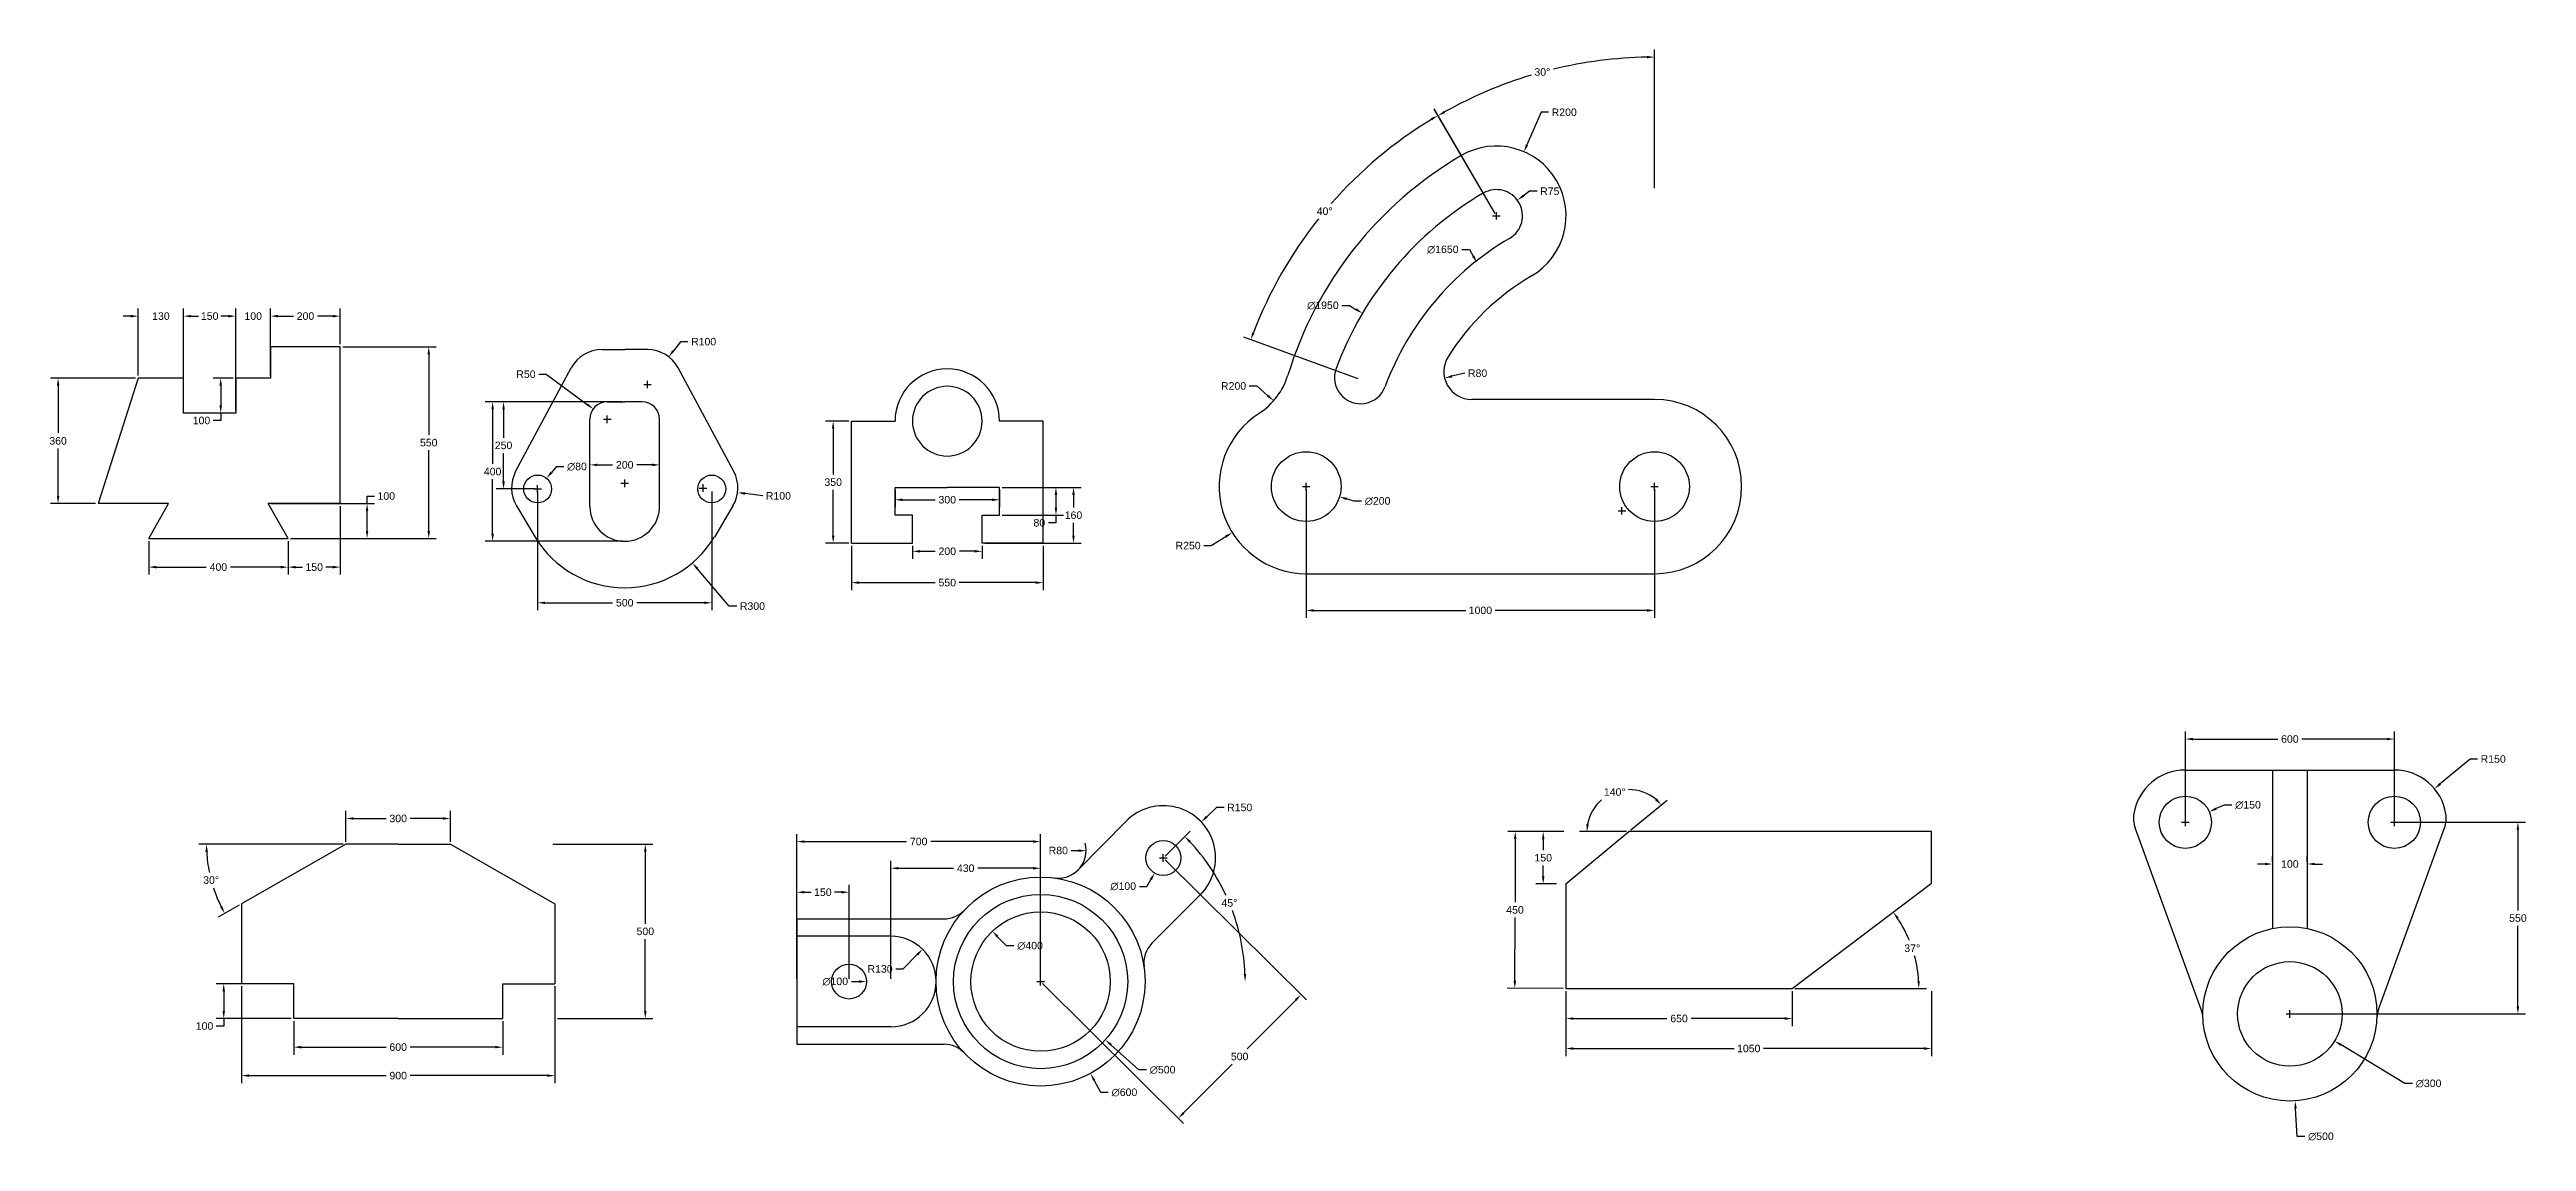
# Model space of a CAD drawing. Header units: millimetres. Extents: x -642 to 10240, y -4341 to 2988.
# Drawn here: x 3129 to 10240, y -146 to 2988 of the extents above; entities that cross this region are included whole.
import ezdxf

# ---------------------------------------------------------------- set-up
doc = ezdxf.new("R2010")
doc.units = ezdxf.units.MM
doc.styles.get("Standard").update_dxf_attribs({"font": 'arial.ttf'})
doc.dimstyles.get("Standard").update_dxf_attribs({"dimscale": 120, "dimtxt": 0.18, "dimasz": 0.18, "dimexe": 0.18, "dimexo": 0.0625, "dimgap": 0.09, "dimtad": 0, "dimtih": 1, "dimtoh": 1, "dimdec": 0, "dimzin": 0, "dimdsep": 46, "dimtxsty": 'Standard', "dimcen": 0.09, "dimadec": 0, "dimazin": 0, "dimtfac": 1, "dimtdec": 0, "dimtofl": 0, "dimtmove": 0, "dimatfit": 3, "dimfxl": 1, "dimtolj": 1, "dimtzin": 0, "dimarcsym": 0})

msp = doc.modelspace()

# ---------------------------------------------------------------- blocks, each defined once
blk = doc.blocks.new('*D18')
at = {"color": 0, "lineweight": -2, "transparency": 16777216}
for p, q in [((3764.4, 1684.5), (4062.5, 1684.5)), ((4040.9, 1684.5), (4040.9, 1706.1)), ((4040.9, 1706.1), (4062.5, 1706.1)), ((4040.9, 1606.1), (4040.9, 1662.9)), ((3821.6, 1584.5), (4062.5, 1584.5))]:
    blk.add_line(p, q, dxfattribs=at)
at = {"color": 0, "transparency": 16777216}
for points in [[(4037.3, 1662.9), (4044.5, 1662.9), (4040.9, 1684.5)], [(4037.3, 1606.1), (4044.5, 1606.1), (4040.9, 1584.5)]]:
    blk.add_solid(points, dxfattribs=at)
at = {"layer": 'Defpoints', "color": 0, "transparency": 16777216}
for p in [(3756.9, 1684.5), (4040.9, 1684.5), (3814.1, 1584.5)]:
    blk.add_point(p, dxfattribs=at)
at = {"color": 0, "transparency": 16777216, "insert": (4096.1, 1706.1), "char_height": 21.6, "attachment_point": 5}
blk.add_mtext('\\A1;100', dxfattribs=at)
blk = doc.blocks.new('*D19')
at = {"color": 0, "lineweight": -2, "transparency": 16777216}
for p, q in [((3964.1, 1677), (3964.1, 1480.6)), ((3814.1, 1577), (3814.1, 1480.6)), ((3835.7, 1502.2), (3855.5, 1502.2)), ((3942.5, 1502.2), (3922.7, 1502.2))]:
    blk.add_line(p, q, dxfattribs=at)
at = {"color": 0, "transparency": 16777216}
for points in [[(3835.7, 1505.8), (3835.7, 1498.6), (3814.1, 1502.2)], [(3942.5, 1505.8), (3942.5, 1498.6), (3964.1, 1502.2)]]:
    blk.add_solid(points, dxfattribs=at)
at = {"layer": 'Defpoints', "color": 0, "transparency": 16777216}
for p in [(3964.1, 1684.5), (3814.1, 1584.5), (3964.1, 1502.2)]:
    blk.add_point(p, dxfattribs=at)
at = {"color": 0, "transparency": 16777216, "insert": (3889.1, 1502.2), "char_height": 21.6, "attachment_point": 5}
blk.add_mtext('\\A1;150', dxfattribs=at)
blk = doc.blocks.new('*D20')
at = {"color": 0, "lineweight": -2, "transparency": 16777216}
for p, q in [((3414.1, 1577), (3414.1, 1480.6)), ((3814.1, 1577), (3814.1, 1480.6)), ((3435.7, 1502.2), (3579.1, 1502.2)), ((3792.5, 1502.2), (3649.2, 1502.2))]:
    blk.add_line(p, q, dxfattribs=at)
at = {"color": 0, "transparency": 16777216}
for points in [[(3435.7, 1505.8), (3435.7, 1498.6), (3414.1, 1502.2)], [(3792.5, 1505.8), (3792.5, 1498.6), (3814.1, 1502.2)]]:
    blk.add_solid(points, dxfattribs=at)
at = {"layer": 'Defpoints', "color": 0, "transparency": 16777216}
for p in [(3414.1, 1584.5), (3814.1, 1584.5), (3814.1, 1502.2)]:
    blk.add_point(p, dxfattribs=at)
at = {"color": 0, "transparency": 16777216, "insert": (3614.1, 1502.2), "char_height": 21.6, "attachment_point": 5}
blk.add_mtext('\\A1;400', dxfattribs=at)
blk = doc.blocks.new('*D21')
at = {"color": 0, "lineweight": -2, "transparency": 16777216}
for p, q in [((4773.1, 1976.5), (4379.8, 1976.5)), ((4401.4, 1954.9), (4401.4, 1798.2)), ((4401.4, 1598), (4401.4, 1754.6)), ((4773.1, 1576.4), (4379.8, 1576.4))]:
    blk.add_line(p, q, dxfattribs=at)
at = {"color": 0, "transparency": 16777216}
for points in [[(4397.8, 1954.9), (4405, 1954.9), (4401.4, 1976.5)], [(4397.8, 1598), (4405, 1598), (4401.4, 1576.4)]]:
    blk.add_solid(points, dxfattribs=at)
at = {"layer": 'Defpoints', "color": 0, "transparency": 16777216}
for p in [(4780.6, 1976.5), (4401.4, 1576.4), (4780.6, 1576.4)]:
    blk.add_point(p, dxfattribs=at)
at = {"color": 0, "transparency": 16777216, "insert": (4401.4, 1776.4), "char_height": 21.6, "attachment_point": 5}
blk.add_mtext('\\A1;400', dxfattribs=at)
blk = doc.blocks.new('*D22')
at = {"color": 0, "lineweight": -2, "transparency": 16777216}
for p, q in [((4723.1, 1976.5), (4411.2, 1976.5)), ((4432.8, 1954.9), (4432.8, 1873.3)), ((4432.8, 1748.1), (4432.8, 1829.6)), ((4523.1, 1726.5), (4411.2, 1726.5))]:
    blk.add_line(p, q, dxfattribs=at)
at = {"color": 0, "transparency": 16777216}
for points in [[(4429.2, 1954.9), (4436.4, 1954.9), (4432.8, 1976.5)], [(4429.2, 1748.1), (4436.4, 1748.1), (4432.8, 1726.5)]]:
    blk.add_solid(points, dxfattribs=at)
at = {"layer": 'Defpoints', "color": 0, "transparency": 16777216}
for p in [(4432.8, 1976.5), (4730.6, 1976.5), (4530.6, 1726.5)]:
    blk.add_point(p, dxfattribs=at)
at = {"color": 0, "transparency": 16777216, "insert": (4432.8, 1851.5), "char_height": 21.6, "attachment_point": 5}
blk.add_mtext('\\A1;250', dxfattribs=at)
blk = doc.blocks.new('*D23')
at = {"color": 0, "lineweight": -2, "transparency": 16777216}
for p, q in [((4583.9, 1790.4), (4570.1, 1773.8)), ((4605.5, 1790.4), (4583.9, 1790.4)), ((4519.8, 1726.5), (4541.4, 1726.5)), ((4530.6, 1715.7), (4530.6, 1737.3))]:
    blk.add_line(p, q, dxfattribs=at)
at = {"color": 0, "transparency": 16777216}
blk.add_solid([(4567.3, 1776.1), (4572.8, 1771.5), (4556.2, 1757.2)], dxfattribs=at)
at = {"layer": 'Defpoints', "color": 0, "transparency": 16777216}
for p in [(4556.2, 1757.2), (4505, 1695.7)]:
    blk.add_point(p, dxfattribs=at)
at = {"color": 0, "transparency": 16777216, "insert": (4643.5, 1790.4), "char_height": 21.6, "attachment_point": 5}
blk.add_mtext('\\A1;∅80', dxfattribs=at)
blk = doc.blocks.new('*D24')
at = {"color": 0, "lineweight": -2, "transparency": 16777216}
for p, q in [((4680.6, 1803.1), (4680.6, 1817.2)), ((4702.2, 1795.6), (4745.8, 1795.6)), ((4859, 1795.6), (4815.4, 1795.6)), ((4880.6, 1803.1), (4880.6, 1817.2))]:
    blk.add_line(p, q, dxfattribs=at)
at = {"color": 0, "transparency": 16777216}
for points in [[(4702.2, 1799.2), (4702.2, 1792), (4680.6, 1795.6)], [(4859, 1799.2), (4859, 1792), (4880.6, 1795.6)]]:
    blk.add_solid(points, dxfattribs=at)
at = {"layer": 'Defpoints', "color": 0, "transparency": 16777216}
for p in [(4680.6, 1795.6), (4880.6, 1795.6), (4880.6, 1795.6)]:
    blk.add_point(p, dxfattribs=at)
at = {"color": 0, "transparency": 16777216, "insert": (4780.6, 1795.6), "char_height": 21.6, "attachment_point": 5}
blk.add_mtext('\\A1;200', dxfattribs=at)
blk = doc.blocks.new('*D25')
at = {"color": 0, "lineweight": -2, "transparency": 16777216}
for p, q in [((4530.6, 1719), (4530.6, 1378.3)), ((5030.6, 1719), (5030.6, 1378.3)), ((4552.2, 1399.9), (4746, 1399.9)), ((5009, 1399.9), (4815.3, 1399.9))]:
    blk.add_line(p, q, dxfattribs=at)
at = {"color": 0, "transparency": 16777216}
for points in [[(4552.2, 1403.5), (4552.2, 1396.3), (4530.6, 1399.9)], [(5009, 1403.5), (5009, 1396.3), (5030.6, 1399.9)]]:
    blk.add_solid(points, dxfattribs=at)
at = {"layer": 'Defpoints', "color": 0, "transparency": 16777216}
for p in [(4530.6, 1726.5), (5030.6, 1726.5), (5030.6, 1399.9)]:
    blk.add_point(p, dxfattribs=at)
at = {"color": 0, "transparency": 16777216, "insert": (4780.6, 1399.9), "char_height": 21.6, "attachment_point": 5}
blk.add_mtext('\\A1;500', dxfattribs=at)
blk = doc.blocks.new('*D26')
at = {"color": 0, "lineweight": -2, "transparency": 16777216}
for p, q in [((4769.8, 1742.9), (4791.4, 1742.9)), ((4780.6, 1732.1), (4780.6, 1753.7)), ((5080.6, 1390.3), (4989, 1498)), ((5102.2, 1390.3), (5080.6, 1390.3))]:
    blk.add_line(p, q, dxfattribs=at)
at = {"color": 0, "transparency": 16777216}
blk.add_solid([(4991.8, 1500.3), (4986.3, 1495.6), (4975, 1514.4)], dxfattribs=at)
at = {"layer": 'Defpoints', "color": 0, "transparency": 16777216}
for p in [(4780.6, 1742.9), (4975, 1514.4)]:
    blk.add_point(p, dxfattribs=at)
at = {"color": 0, "transparency": 16777216, "insert": (5147.2, 1390.3), "char_height": 21.6, "attachment_point": 5}
blk.add_mtext('\\A1;R300', dxfattribs=at)
blk = doc.blocks.new('*D27')
at = {"color": 0, "lineweight": -2, "transparency": 16777216}
for p, q in [((4940.6, 2149.2), (4920.2, 2122.7)), ((4962.2, 2149.2), (4940.6, 2149.2)), ((4835.1, 2026.5), (4856.7, 2026.5)), ((4845.9, 2015.7), (4845.9, 2037.3))]:
    blk.add_line(p, q, dxfattribs=at)
at = {"color": 0, "transparency": 16777216}
blk.add_solid([(4917.3, 2124.9), (4923, 2120.5), (4907, 2105.6)], dxfattribs=at)
at = {"layer": 'Defpoints', "color": 0, "transparency": 16777216}
for p in [(4907, 2105.6), (4845.9, 2026.5)]:
    blk.add_point(p, dxfattribs=at)
at = {"color": 0, "transparency": 16777216, "insert": (5007.2, 2149.2), "char_height": 21.6, "attachment_point": 5}
blk.add_mtext('\\A1;R100', dxfattribs=at)
blk = doc.blocks.new('*D28')
at = {"color": 0, "lineweight": -2, "transparency": 16777216}
for p, q in [((4994.8, 1729.2), (5016.4, 1729.2)), ((5005.6, 1718.4), (5005.6, 1740)), ((5176.8, 1706.6), (5126.2, 1713.3))]:
    blk.add_line(p, q, dxfattribs=at)
at = {"color": 0, "transparency": 16777216}
blk.add_solid([(5126.7, 1716.9), (5125.7, 1709.7), (5104.8, 1716.1)], dxfattribs=at)
at = {"layer": 'Defpoints', "color": 0, "transparency": 16777216}
for p in [(5005.6, 1729.2), (5104.8, 1716.1)]:
    blk.add_point(p, dxfattribs=at)
at = {"color": 0, "transparency": 16777216, "insert": (5221.8, 1706.6), "char_height": 21.6, "attachment_point": 5}
blk.add_mtext('\\A1;R100', dxfattribs=at)
blk = doc.blocks.new('*D29')
at = {"color": 0, "lineweight": -2, "transparency": 16777216}
for p, q in [((4533.6, 2055.8), (4555.2, 2055.8)), ((4555.2, 2055.8), (4673, 1968.9)), ((4719.8, 1926.5), (4741.4, 1926.5)), ((4730.6, 1915.7), (4730.6, 1937.3))]:
    blk.add_line(p, q, dxfattribs=at)
at = {"color": 0, "transparency": 16777216}
blk.add_solid([(4675.1, 1971.8), (4670.9, 1966.1), (4690.4, 1956.1)], dxfattribs=at)
at = {"layer": 'Defpoints', "color": 0, "transparency": 16777216}
for p in [(4690.4, 1956.1), (4730.6, 1926.5)]:
    blk.add_point(p, dxfattribs=at)
at = {"color": 0, "transparency": 16777216, "insert": (4497, 2055.8), "char_height": 21.6, "attachment_point": 5}
blk.add_mtext('\\A1;R50', dxfattribs=at)
blk = doc.blocks.new('*D30')
at = {"color": 0, "lineweight": -2, "transparency": 16777216}
for p, q in [((5431.6, 1563.6), (5431.6, 1436.1)), ((5981.6, 1563.6), (5981.6, 1436.1)), ((5453.2, 1457.7), (5672, 1457.7)), ((5960, 1457.7), (5741.2, 1457.7))]:
    blk.add_line(p, q, dxfattribs=at)
at = {"color": 0, "transparency": 16777216}
for points in [[(5453.2, 1461.3), (5453.2, 1454.1), (5431.6, 1457.7)], [(5960, 1461.3), (5960, 1454.1), (5981.6, 1457.7)]]:
    blk.add_solid(points, dxfattribs=at)
at = {"layer": 'Defpoints', "color": 0, "transparency": 16777216}
for p in [(5431.6, 1571.1), (5981.6, 1571.1), (5981.6, 1457.7)]:
    blk.add_point(p, dxfattribs=at)
at = {"color": 0, "transparency": 16777216, "insert": (5706.6, 1457.7), "char_height": 21.6, "attachment_point": 5}
blk.add_mtext('\\A1;550', dxfattribs=at)
blk = doc.blocks.new('*D31')
at = {"color": 0, "lineweight": -2, "transparency": 16777216}
for p, q in [((5556.6, 1723.6), (5556.6, 1673.9)), ((5856.6, 1723.6), (5856.6, 1673.9)), ((5578.2, 1695.5), (5672, 1695.5)), ((5835, 1695.5), (5741.2, 1695.5))]:
    blk.add_line(p, q, dxfattribs=at)
at = {"color": 0, "transparency": 16777216}
for points in [[(5578.2, 1699.1), (5578.2, 1691.9), (5556.6, 1695.5)], [(5835, 1699.1), (5835, 1691.9), (5856.6, 1695.5)]]:
    blk.add_solid(points, dxfattribs=at)
at = {"layer": 'Defpoints', "color": 0, "transparency": 16777216}
for p in [(5556.6, 1731.1), (5856.6, 1731.1), (5856.6, 1695.5)]:
    blk.add_point(p, dxfattribs=at)
at = {"color": 0, "transparency": 16777216, "insert": (5706.6, 1695.5), "char_height": 21.6, "attachment_point": 5}
blk.add_mtext('\\A1;300', dxfattribs=at)
blk = doc.blocks.new('*D32')
at = {"color": 0, "lineweight": -2, "transparency": 16777216}
for p, q in [((5606.6, 1563.6), (5606.6, 1526)), ((5628.2, 1547.6), (5671.8, 1547.6)), ((5785, 1547.6), (5741.4, 1547.6)), ((5806.6, 1563.6), (5806.6, 1526))]:
    blk.add_line(p, q, dxfattribs=at)
at = {"color": 0, "transparency": 16777216}
for points in [[(5628.2, 1551.2), (5628.2, 1544), (5606.6, 1547.6)], [(5785, 1551.2), (5785, 1544), (5806.6, 1547.6)]]:
    blk.add_solid(points, dxfattribs=at)
at = {"layer": 'Defpoints', "color": 0, "transparency": 16777216}
for p in [(5606.6, 1571.1), (5806.6, 1571.1), (5806.6, 1547.6)]:
    blk.add_point(p, dxfattribs=at)
at = {"color": 0, "transparency": 16777216, "insert": (5706.6, 1547.6), "char_height": 21.6, "attachment_point": 5}
blk.add_mtext('\\A1;200', dxfattribs=at)
blk = doc.blocks.new('*D33')
at = {"color": 0, "lineweight": -2, "transparency": 16777216}
for p, q in [((5424.1, 1921.1), (5357.4, 1921.1)), ((5379, 1899.5), (5379, 1768)), ((5379, 1592.7), (5379, 1724.3)), ((5424.1, 1571.1), (5357.4, 1571.1))]:
    blk.add_line(p, q, dxfattribs=at)
at = {"color": 0, "transparency": 16777216}
for points in [[(5375.4, 1899.5), (5382.6, 1899.5), (5379, 1921.1)], [(5375.4, 1592.7), (5382.6, 1592.7), (5379, 1571.1)]]:
    blk.add_solid(points, dxfattribs=at)
at = {"layer": 'Defpoints', "color": 0, "transparency": 16777216}
for p in [(5431.6, 1921.1), (5379, 1571.1), (5431.6, 1571.1)]:
    blk.add_point(p, dxfattribs=at)
at = {"color": 0, "transparency": 16777216, "insert": (5379, 1746.1), "char_height": 21.6, "attachment_point": 5}
blk.add_mtext('\\A1;350', dxfattribs=at)
blk = doc.blocks.new('*D34')
at = {"color": 0, "lineweight": -2, "transparency": 16777216}
for p, q in [((5864.1, 1731.1), (6040.2, 1731.1)), ((6018.6, 1709.5), (6018.6, 1672.7)), ((5864.1, 1651.1), (6040.2, 1651.1)), ((6018.6, 1651.1), (6018.6, 1629.5)), ((6018.6, 1629.5), (5997, 1629.5))]:
    blk.add_line(p, q, dxfattribs=at)
at = {"color": 0, "transparency": 16777216}
for points in [[(6015, 1709.5), (6022.2, 1709.5), (6018.6, 1731.1)], [(6015, 1672.7), (6022.2, 1672.7), (6018.6, 1651.1)]]:
    blk.add_solid(points, dxfattribs=at)
at = {"layer": 'Defpoints', "color": 0, "transparency": 16777216}
for p in [(5856.6, 1731.1), (5856.6, 1651.1), (6018.6, 1651.1)]:
    blk.add_point(p, dxfattribs=at)
at = {"color": 0, "transparency": 16777216, "insert": (5970.8, 1629.5), "char_height": 21.6, "attachment_point": 5}
blk.add_mtext('\\A1;80', dxfattribs=at)
blk = doc.blocks.new('*D35')
at = {"color": 0, "lineweight": -2, "transparency": 16777216}
for p, q in [((5864.1, 1731.1), (6090.5, 1731.1)), ((6068.9, 1709.5), (6068.9, 1672.9)), ((5814.1, 1571.1), (6090.5, 1571.1)), ((6068.9, 1592.7), (6068.9, 1629.3))]:
    blk.add_line(p, q, dxfattribs=at)
at = {"color": 0, "transparency": 16777216}
for points in [[(6065.3, 1709.5), (6072.5, 1709.5), (6068.9, 1731.1)], [(6065.3, 1592.7), (6072.5, 1592.7), (6068.9, 1571.1)]]:
    blk.add_solid(points, dxfattribs=at)
at = {"layer": 'Defpoints', "color": 0, "transparency": 16777216}
for p in [(5856.6, 1731.1), (6068.9, 1731.1), (5806.6, 1571.1)]:
    blk.add_point(p, dxfattribs=at)
at = {"color": 0, "transparency": 16777216, "insert": (6068.9, 1651.1), "char_height": 21.6, "attachment_point": 5}
blk.add_mtext('\\A1;160', dxfattribs=at)
blk = doc.blocks.new('*D36')
at = {"color": 0, "lineweight": -2, "transparency": 16777216}
for p, q in [((3376.6, 2044.5), (3132.3, 2044.5)), ((3153.9, 2022.9), (3153.9, 1886.4)), ((3153.9, 1706.1), (3153.9, 1842.7)), ((3261.4, 1684.5), (3132.3, 1684.5))]:
    blk.add_line(p, q, dxfattribs=at)
at = {"color": 0, "transparency": 16777216}
for points in [[(3150.3, 2022.9), (3157.5, 2022.9), (3153.9, 2044.5)], [(3150.3, 1706.1), (3157.5, 1706.1), (3153.9, 1684.5)]]:
    blk.add_solid(points, dxfattribs=at)
at = {"layer": 'Defpoints', "color": 0, "transparency": 16777216}
for p in [(3384.1, 2044.5), (3153.9, 1684.5), (3268.9, 1684.5)]:
    blk.add_point(p, dxfattribs=at)
at = {"color": 0, "transparency": 16777216, "insert": (3153.9, 1864.5), "char_height": 21.6, "attachment_point": 5}
blk.add_mtext('\\A1;360', dxfattribs=at)
blk = doc.blocks.new('*D37')
at = {"color": 0, "lineweight": -2, "transparency": 16777216}
for p, q in [((3764.1, 2142), (3764.1, 2244.1)), ((3785.7, 2222.5), (3829.3, 2222.5)), ((3942.5, 2222.5), (3898.9, 2222.5)), ((3964.1, 2142), (3964.1, 2244.1))]:
    blk.add_line(p, q, dxfattribs=at)
at = {"color": 0, "transparency": 16777216}
for points in [[(3785.7, 2226.1), (3785.7, 2218.9), (3764.1, 2222.5)], [(3942.5, 2226.1), (3942.5, 2218.9), (3964.1, 2222.5)]]:
    blk.add_solid(points, dxfattribs=at)
at = {"layer": 'Defpoints', "color": 0, "transparency": 16777216}
for p in [(3764.1, 2222.5), (3764.1, 2134.5), (3964.1, 2134.5)]:
    blk.add_point(p, dxfattribs=at)
at = {"color": 0, "transparency": 16777216, "insert": (3864.1, 2222.5), "char_height": 21.6, "attachment_point": 5}
blk.add_mtext('\\A1;200', dxfattribs=at)
blk = doc.blocks.new('*D38')
at = {"color": 0, "lineweight": -2, "transparency": 16777216}
for p, q in [((3642.5, 2222.5), (3620.9, 2222.5)), ((3664.1, 2052), (3664.1, 2244.1)), ((3764.1, 2052), (3764.1, 2244.1)), ((3785.7, 2222.5), (3807.3, 2222.5))]:
    blk.add_line(p, q, dxfattribs=at)
at = {"color": 0, "transparency": 16777216}
for points in [[(3642.5, 2226.1), (3642.5, 2218.9), (3664.1, 2222.5)], [(3785.7, 2226.1), (3785.7, 2218.9), (3764.1, 2222.5)]]:
    blk.add_solid(points, dxfattribs=at)
at = {"layer": 'Defpoints', "color": 0, "transparency": 16777216}
for p in [(3664.1, 2222.5), (3664.1, 2044.5), (3764.1, 2044.5)]:
    blk.add_point(p, dxfattribs=at)
at = {"color": 0, "transparency": 16777216, "insert": (3714.1, 2222.5), "char_height": 21.6, "attachment_point": 5}
blk.add_mtext('\\A1;100', dxfattribs=at)
blk = doc.blocks.new('*D39')
at = {"color": 0, "lineweight": -2, "transparency": 16777216}
for p, q in [((3514.1, 1952), (3514.1, 2244.1)), ((3535.7, 2222.5), (3555.5, 2222.5)), ((3642.5, 2222.5), (3622.7, 2222.5)), ((3664.1, 1952), (3664.1, 2244.1))]:
    blk.add_line(p, q, dxfattribs=at)
at = {"color": 0, "transparency": 16777216}
for points in [[(3535.7, 2226.1), (3535.7, 2218.9), (3514.1, 2222.5)], [(3642.5, 2226.1), (3642.5, 2218.9), (3664.1, 2222.5)]]:
    blk.add_solid(points, dxfattribs=at)
at = {"layer": 'Defpoints', "color": 0, "transparency": 16777216}
for p in [(3514.1, 2222.5), (3514.1, 1944.5), (3664.1, 1944.5)]:
    blk.add_point(p, dxfattribs=at)
at = {"color": 0, "transparency": 16777216, "insert": (3589.1, 2222.5), "char_height": 21.6, "attachment_point": 5}
blk.add_mtext('\\A1;150', dxfattribs=at)
blk = doc.blocks.new('*D40')
at = {"color": 0, "lineweight": -2, "transparency": 16777216}
for p, q in [((3362.5, 2222.5), (3340.9, 2222.5)), ((3384.1, 2052), (3384.1, 2244.1)), ((3514.1, 2052), (3514.1, 2244.1)), ((3535.7, 2222.5), (3557.3, 2222.5))]:
    blk.add_line(p, q, dxfattribs=at)
at = {"color": 0, "transparency": 16777216}
for points in [[(3362.5, 2226.1), (3362.5, 2218.9), (3384.1, 2222.5)], [(3535.7, 2226.1), (3535.7, 2218.9), (3514.1, 2222.5)]]:
    blk.add_solid(points, dxfattribs=at)
at = {"layer": 'Defpoints', "color": 0, "transparency": 16777216}
for p in [(3384.1, 2222.5), (3384.1, 2044.5), (3514.1, 2044.5)]:
    blk.add_point(p, dxfattribs=at)
at = {"color": 0, "transparency": 16777216, "insert": (3449.1, 2222.5), "char_height": 21.6, "attachment_point": 5}
blk.add_mtext('\\A1;130', dxfattribs=at)
blk = doc.blocks.new('*D41')
at = {"color": 0, "lineweight": -2, "transparency": 16777216}
for p, q in [((3656.6, 2044.5), (3599.2, 2044.5)), ((3620.8, 2022.9), (3620.8, 1966.1)), ((3656.6, 1944.5), (3599.2, 1944.5)), ((3620.8, 1922.9), (3599.2, 1922.9)), ((3620.8, 1944.5), (3620.8, 1922.9))]:
    blk.add_line(p, q, dxfattribs=at)
at = {"color": 0, "transparency": 16777216}
for points in [[(3617.2, 2022.9), (3624.4, 2022.9), (3620.8, 2044.5)], [(3617.2, 1966.1), (3624.4, 1966.1), (3620.8, 1944.5)]]:
    blk.add_solid(points, dxfattribs=at)
at = {"layer": 'Defpoints', "color": 0, "transparency": 16777216}
for p in [(3664.1, 2044.5), (3620.8, 1944.5), (3664.1, 1944.5)]:
    blk.add_point(p, dxfattribs=at)
at = {"color": 0, "transparency": 16777216, "insert": (3565.6, 1922.9), "char_height": 21.6, "attachment_point": 5}
blk.add_mtext('\\A1;100', dxfattribs=at)
blk = doc.blocks.new('*D42')
at = {"color": 0, "lineweight": -2, "transparency": 16777216}
for p, q in [((3971.6, 2134.5), (4239.6, 2134.5)), ((4218, 2112.9), (4218, 1881.4)), ((4218, 1606.1), (4218, 1837.7)), ((3821.6, 1584.5), (4239.6, 1584.5))]:
    blk.add_line(p, q, dxfattribs=at)
at = {"color": 0, "transparency": 16777216}
for points in [[(4214.4, 2112.9), (4221.6, 2112.9), (4218, 2134.5)], [(4214.4, 1606.1), (4221.6, 1606.1), (4218, 1584.5)]]:
    blk.add_solid(points, dxfattribs=at)
at = {"layer": 'Defpoints', "color": 0, "transparency": 16777216}
for p in [(3964.1, 2134.5), (3814.1, 1584.5), (4218, 1584.5)]:
    blk.add_point(p, dxfattribs=at)
at = {"color": 0, "transparency": 16777216, "insert": (4218, 1859.5), "char_height": 21.6, "attachment_point": 5}
blk.add_mtext('\\A1;550', dxfattribs=at)
blk = doc.blocks.new('*D43')
at = {"color": 0, "lineweight": -2, "transparency": 16777216}
for p, q in [((7411.2, 2807.5), (7370.8, 2714)), ((7432.8, 2807.5), (7411.2, 2807.5)), ((7272.2, 2510.5), (7293.8, 2510.5)), ((7283, 2499.7), (7283, 2521.3))]:
    blk.add_line(p, q, dxfattribs=at)
at = {"color": 0, "transparency": 16777216}
blk.add_solid([(7367.5, 2715.4), (7374.1, 2712.5), (7362.2, 2694.1)], dxfattribs=at)
at = {"layer": 'Defpoints', "color": 0, "transparency": 16777216}
for p in [(7362.2, 2694.1), (7283, 2510.5)]:
    blk.add_point(p, dxfattribs=at)
at = {"color": 0, "transparency": 16777216, "insert": (7477.7, 2807.5), "char_height": 21.6, "attachment_point": 5}
blk.add_mtext('\\A1;R200', dxfattribs=at)
blk = doc.blocks.new('*D44')
at = {"color": 0, "lineweight": -2, "transparency": 16777216}
for p, q in [((7378, 2580.9), (7360.6, 2568)), ((7399.6, 2580.9), (7378, 2580.9)), ((7272.2, 2510.5), (7293.8, 2510.5)), ((7283, 2499.7), (7283, 2521.3))]:
    blk.add_line(p, q, dxfattribs=at)
at = {"color": 0, "transparency": 16777216}
blk.add_solid([(7358.5, 2570.9), (7362.7, 2565.1), (7343.2, 2555.2)], dxfattribs=at)
at = {"layer": 'Defpoints', "color": 0, "transparency": 16777216}
for p in [(7283, 2510.5), (7343.2, 2555.2)]:
    blk.add_point(p, dxfattribs=at)
at = {"color": 0, "transparency": 16777216, "insert": (7436.2, 2580.9), "char_height": 21.6, "attachment_point": 5}
blk.add_mtext('\\A1;R75', dxfattribs=at)
blk = doc.blocks.new('*D53')
at = {"color": 0, "lineweight": -2, "transparency": 16777216}
for p, q in [((3830.3, 199.3), (3830.3, 103)), ((4430.3, 199.3), (4430.3, 103)), ((3851.9, 124.6), (4095.6, 124.6)), ((4408.7, 124.6), (4165, 124.6))]:
    blk.add_line(p, q, dxfattribs=at)
at = {"color": 0, "transparency": 16777216}
for points in [[(3851.9, 128.2), (3851.9, 121), (3830.3, 124.6)], [(4408.7, 128.2), (4408.7, 121), (4430.3, 124.6)]]:
    blk.add_solid(points, dxfattribs=at)
at = {"layer": 'Defpoints', "color": 0, "transparency": 16777216}
for p in [(3830.3, 206.8), (4430.3, 206.8), (4430.3, 124.6)]:
    blk.add_point(p, dxfattribs=at)
at = {"color": 0, "transparency": 16777216, "insert": (4130.3, 124.6), "char_height": 21.6, "attachment_point": 5}
blk.add_mtext('\\A1;600', dxfattribs=at)
blk = doc.blocks.new('*D54')
at = {"color": 0, "lineweight": -2, "transparency": 16777216}
for p, q in [((3680.3, 299.3), (3680.3, 21.3)), ((4580.3, 299.3), (4580.3, 21.3)), ((3701.9, 42.9), (4095.7, 42.9)), ((4558.7, 42.9), (4164.9, 42.9))]:
    blk.add_line(p, q, dxfattribs=at)
at = {"color": 0, "transparency": 16777216}
for points in [[(3701.9, 46.5), (3701.9, 39.3), (3680.3, 42.9)], [(4558.7, 46.5), (4558.7, 39.3), (4580.3, 42.9)]]:
    blk.add_solid(points, dxfattribs=at)
at = {"layer": 'Defpoints', "color": 0, "transparency": 16777216}
for p in [(3680.3, 306.8), (4580.3, 306.8), (4580.3, 42.9)]:
    blk.add_point(p, dxfattribs=at)
at = {"color": 0, "transparency": 16777216, "insert": (4130.3, 42.9), "char_height": 21.6, "attachment_point": 5}
blk.add_mtext('\\A1;900', dxfattribs=at)
blk = doc.blocks.new('*D55')
at = {"color": 0, "lineweight": -2, "transparency": 16777216}
for p, q in [((3822.8, 306.8), (3607.9, 306.8)), ((3629.5, 285.2), (3629.5, 228.4)), ((3822.8, 206.8), (3607.9, 206.8)), ((3629.5, 185.2), (3607.9, 185.2)), ((3629.5, 206.8), (3629.5, 185.2))]:
    blk.add_line(p, q, dxfattribs=at)
at = {"color": 0, "transparency": 16777216}
for points in [[(3625.9, 285.2), (3633.1, 285.2), (3629.5, 306.8)], [(3625.9, 228.4), (3633.1, 228.4), (3629.5, 206.8)]]:
    blk.add_solid(points, dxfattribs=at)
at = {"layer": 'Defpoints', "color": 0, "transparency": 16777216}
for p in [(3830.3, 306.8), (3629.5, 206.8), (3830.3, 206.8)]:
    blk.add_point(p, dxfattribs=at)
at = {"color": 0, "transparency": 16777216, "insert": (3574.3, 185.2), "char_height": 21.6, "attachment_point": 5}
blk.add_mtext('\\A1;100', dxfattribs=at)
blk = doc.blocks.new('*D57')
at = {"color": 0, "lineweight": -2, "transparency": 16777216}
for p, q in [((3980.3, 714.3), (3980.3, 802.4)), ((4280.3, 714.3), (4280.3, 802.4)), ((4001.9, 780.8), (4095.7, 780.8)), ((4258.7, 780.8), (4164.9, 780.8))]:
    blk.add_line(p, q, dxfattribs=at)
at = {"color": 0, "transparency": 16777216}
for points in [[(4001.9, 784.4), (4001.9, 777.2), (3980.3, 780.8)], [(4258.7, 784.4), (4258.7, 777.2), (4280.3, 780.8)]]:
    blk.add_solid(points, dxfattribs=at)
at = {"layer": 'Defpoints', "color": 0, "transparency": 16777216}
for p in [(4280.3, 780.8), (3980.3, 706.8), (4280.3, 706.8)]:
    blk.add_point(p, dxfattribs=at)
at = {"color": 0, "transparency": 16777216, "insert": (4130.3, 780.8), "char_height": 21.6, "attachment_point": 5}
blk.add_mtext('\\A1;300', dxfattribs=at)
blk = doc.blocks.new('*D58')
at = {"color": 0, "lineweight": -2, "transparency": 16777216}
for p, q in [((4574.3, 706.8), (4861.3, 706.8)), ((4839.7, 685.2), (4839.7, 478.7)), ((4839.7, 228.4), (4839.7, 435)), ((4587.8, 206.8), (4861.3, 206.8))]:
    blk.add_line(p, q, dxfattribs=at)
at = {"color": 0, "transparency": 16777216}
for points in [[(4836.1, 685.2), (4843.3, 685.2), (4839.7, 706.8)], [(4836.1, 228.4), (4843.3, 228.4), (4839.7, 206.8)]]:
    blk.add_solid(points, dxfattribs=at)
at = {"layer": 'Defpoints', "color": 0, "transparency": 16777216}
for p in [(4566.8, 706.8), (4580.3, 206.8), (4839.7, 206.8)]:
    blk.add_point(p, dxfattribs=at)
at = {"color": 0, "transparency": 16777216, "insert": (4839.7, 456.8), "char_height": 21.6, "attachment_point": 5}
blk.add_mtext('\\A1;500', dxfattribs=at)
blk = doc.blocks.new('*D59')
at = {"color": 0, "lineweight": -2, "transparency": 16777216}
for p, q in [((3972.8, 706.8), (3558.3, 706.8)), ((3673.8, 531.8), (3613.9, 497.5))]:
    blk.add_line(p, q, dxfattribs=at)
for start, end in [(183.09108, 191.65604), (198.12549, 206.64191)]:
    blk.add_arc((3980.3, 706.8), 400.4, start, end, dxfattribs=at)
at = {"color": 0, "transparency": 16777216}
for points in [[(3576.9, 685.1), (3584.1, 685.3), (3579.9, 706.8)], [(3625.6, 529), (3619.2, 525.6), (3632.6, 508.2)]]:
    blk.add_solid(points, dxfattribs=at)
at = {"layer": 'Defpoints', "color": 0, "transparency": 16777216}
for p in [(3980.3, 706.8), (3980.3, 706.8), (4130.3, 706.8), (3585.9, 637.9), (3680.3, 535.5)]:
    blk.add_point(p, dxfattribs=at)
at = {"color": 0, "transparency": 16777216, "insert": (3593.3, 604.1), "char_height": 21.6, "attachment_point": 5}
blk.add_mtext('\\A1;30°', dxfattribs=at)
blk = doc.blocks.new('*D60')
at = {"color": 0, "lineweight": -2, "transparency": 16777216}
for p, q in [((5580.2, 349.2), (5620.5, 390.2)), ((5558.6, 349.2), (5580.2, 349.2))]:
    blk.add_line(p, q, dxfattribs=at)
at = {"color": 0, "transparency": 16777216}
blk.add_solid([(5617.9, 392.7), (5623, 387.6), (5635.6, 405.6)], dxfattribs=at)
at = {"layer": 'Defpoints', "color": 0, "transparency": 16777216}
for p in [(5635.6, 405.6), (5544.5, 312.8)]:
    blk.add_point(p, dxfattribs=at)
at = {"color": 0, "transparency": 16777216, "insert": (5513.6, 349.2), "char_height": 21.6, "attachment_point": 5}
blk.add_mtext('\\A1;R130', dxfattribs=at)
blk = doc.blocks.new('*D61')
at = {"color": 0, "lineweight": -2, "transparency": 16777216}
blk.add_line((5431.3, 312.8), (5452.9, 312.8), dxfattribs=at)
at = {"color": 0, "transparency": 16777216}
blk.add_solid([(5452.9, 316.4), (5452.9, 309.2), (5474.5, 312.8)], dxfattribs=at)
at = {"layer": 'Defpoints', "color": 0, "transparency": 16777216}
for p in [(5374.5, 312.8), (5474.5, 312.8)]:
    blk.add_point(p, dxfattribs=at)
at = {"color": 0, "transparency": 16777216, "insert": (5384.9, 312.8), "char_height": 21.6, "attachment_point": 5}
blk.add_mtext('\\A1;∅100', dxfattribs=at)
blk = doc.blocks.new('*D62')
at = {"color": 0, "lineweight": -2, "transparency": 16777216}
for p, q in [((5274.5, 500.3), (5274.5, 736.2)), ((5296.1, 714.6), (5589.9, 714.6)), ((5952.9, 714.6), (5659, 714.6)), ((5974.5, 500.3), (5974.5, 736.2))]:
    blk.add_line(p, q, dxfattribs=at)
at = {"color": 0, "transparency": 16777216}
for points in [[(5296.1, 718.2), (5296.1, 711), (5274.5, 714.6)], [(5952.9, 718.2), (5952.9, 711), (5974.5, 714.6)]]:
    blk.add_solid(points, dxfattribs=at)
at = {"layer": 'Defpoints', "color": 0, "transparency": 16777216}
for p in [(5974.5, 714.6), (5274.5, 492.8), (5974.5, 492.8)]:
    blk.add_point(p, dxfattribs=at)
at = {"color": 0, "transparency": 16777216, "insert": (5624.5, 714.6), "char_height": 21.6, "attachment_point": 5}
blk.add_mtext('\\A1;700', dxfattribs=at)
blk = doc.blocks.new('*D63')
at = {"color": 0, "lineweight": -2, "transparency": 16777216}
for p, q in [((5544.5, 320.3), (5544.5, 659.6)), ((5974.5, 320.3), (5974.5, 659.6)), ((5566.1, 638), (5724.4, 638)), ((5952.9, 638), (5794.5, 638))]:
    blk.add_line(p, q, dxfattribs=at)
at = {"color": 0, "transparency": 16777216}
for points in [[(5566.1, 641.6), (5566.1, 634.4), (5544.5, 638)], [(5952.9, 641.6), (5952.9, 634.4), (5974.5, 638)]]:
    blk.add_solid(points, dxfattribs=at)
at = {"layer": 'Defpoints', "color": 0, "transparency": 16777216}
for p in [(5974.5, 638), (5544.5, 312.8), (5974.5, 312.8)]:
    blk.add_point(p, dxfattribs=at)
at = {"color": 0, "transparency": 16777216, "insert": (5759.5, 638), "char_height": 21.6, "attachment_point": 5}
blk.add_mtext('\\A1;430', dxfattribs=at)
blk = doc.blocks.new('*D64')
at = {"color": 0, "lineweight": -2, "transparency": 16777216}
for p, q in [((5274.5, 320.3), (5274.5, 590.8)), ((5296.1, 569.2), (5315.9, 569.2)), ((5402.9, 569.2), (5383.1, 569.2)), ((5424.5, 320.3), (5424.5, 590.8))]:
    blk.add_line(p, q, dxfattribs=at)
at = {"color": 0, "transparency": 16777216}
for points in [[(5296.1, 572.8), (5296.1, 565.6), (5274.5, 569.2)], [(5402.9, 572.8), (5402.9, 565.6), (5424.5, 569.2)]]:
    blk.add_solid(points, dxfattribs=at)
at = {"layer": 'Defpoints', "color": 0, "transparency": 16777216}
for p in [(5274.5, 569.2), (5274.5, 312.8), (5424.5, 312.8)]:
    blk.add_point(p, dxfattribs=at)
at = {"color": 0, "transparency": 16777216, "insert": (5349.5, 569.2), "char_height": 21.6, "attachment_point": 5}
blk.add_mtext('\\A1;150', dxfattribs=at)
blk = doc.blocks.new('*D65')
at = {"color": 0, "lineweight": -2, "transparency": 16777216}
for p, q in [((5876.2, 415.4), (5851.1, 441.7)), ((5897.8, 415.4), (5876.2, 415.4))]:
    blk.add_line(p, q, dxfattribs=at)
at = {"color": 0, "transparency": 16777216}
blk.add_solid([(5853.7, 444.2), (5848.5, 439.2), (5836.1, 457.3)], dxfattribs=at)
at = {"layer": 'Defpoints', "color": 0, "transparency": 16777216}
for p in [(5836.1, 457.3), (6112.8, 168.4)]:
    blk.add_point(p, dxfattribs=at)
at = {"color": 0, "transparency": 16777216, "insert": (5944.2, 415.4), "char_height": 21.6, "attachment_point": 5}
blk.add_mtext('\\A1;∅400', dxfattribs=at)
blk = doc.blocks.new('*D66')
at = {"color": 0, "lineweight": -2, "transparency": 16777216}
for p, q in [((5963.7, 312.8), (5985.3, 312.8)), ((5974.5, 302), (5974.5, 323.6)), ((6256.7, 59.4), (6176.6, 131.4)), ((6278.3, 59.4), (6256.7, 59.4))]:
    blk.add_line(p, q, dxfattribs=at)
at = {"color": 0, "transparency": 16777216}
blk.add_solid([(6179, 134.1), (6174.2, 128.7), (6160.5, 145.8)], dxfattribs=at)
at = {"layer": 'Defpoints', "color": 0, "transparency": 16777216}
for p in [(5788.5, 479.9), (6160.5, 145.8)]:
    blk.add_point(p, dxfattribs=at)
at = {"color": 0, "transparency": 16777216, "insert": (6324.7, 59.4), "char_height": 21.6, "attachment_point": 5}
blk.add_mtext('\\A1;∅500', dxfattribs=at)
blk = doc.blocks.new('*D67')
at = {"color": 0, "lineweight": -2, "transparency": 16777216}
for p, q in [((5963.7, 312.8), (5985.3, 312.8)), ((5974.5, 302), (5974.5, 323.6)), ((6147.3, -5.4), (6127.9, 30.2)), ((6168.9, -5.4), (6147.3, -5.4))]:
    blk.add_line(p, q, dxfattribs=at)
at = {"color": 0, "transparency": 16777216}
blk.add_solid([(6131.1, 31.9), (6124.8, 28.5), (6117.6, 49.2)], dxfattribs=at)
at = {"layer": 'Defpoints', "color": 0, "transparency": 16777216}
for p in [(5831.3, 576.5), (6117.6, 49.2)]:
    blk.add_point(p, dxfattribs=at)
at = {"color": 0, "transparency": 16777216, "insert": (6215.2, -5.4), "char_height": 21.6, "attachment_point": 5}
blk.add_mtext('\\A1;∅600', dxfattribs=at)
blk = doc.blocks.new('*D68')
at = {"color": 0, "lineweight": -2, "transparency": 16777216}
for p, q in [((6316, 667.6), (6337.6, 667.6)), ((6326.8, 656.8), (6326.8, 678.4)), ((6258.1, 586.1), (6279.7, 586.1)), ((6279.7, 586.1), (6291, 605.7))]:
    blk.add_line(p, q, dxfattribs=at)
at = {"color": 0, "transparency": 16777216}
blk.add_solid([(6287.8, 607.5), (6294.1, 603.8), (6301.8, 624.4)], dxfattribs=at)
at = {"layer": 'Defpoints', "color": 0, "transparency": 16777216}
for p in [(6351.8, 710.9), (6301.8, 624.4)]:
    blk.add_point(p, dxfattribs=at)
at = {"color": 0, "transparency": 16777216, "insert": (6211.7, 586.1), "char_height": 21.6, "attachment_point": 5}
blk.add_mtext('\\A1;∅100', dxfattribs=at)
blk = doc.blocks.new('*D69')
at = {"color": 0, "lineweight": -2, "transparency": 16777216}
for p, q in [((6479.5, 812.4), (6451.3, 785.7)), ((6501.1, 812.4), (6479.5, 812.4)), ((6316, 667.6), (6337.6, 667.6)), ((6326.8, 656.8), (6326.8, 678.4))]:
    blk.add_line(p, q, dxfattribs=at)
at = {"color": 0, "transparency": 16777216}
blk.add_solid([(6448.8, 788.3), (6453.8, 783.1), (6435.6, 770.9)], dxfattribs=at)
at = {"layer": 'Defpoints', "color": 0, "transparency": 16777216}
for p in [(6435.6, 770.9), (6326.8, 667.6)]:
    blk.add_point(p, dxfattribs=at)
at = {"color": 0, "transparency": 16777216, "insert": (6546, 812.4), "char_height": 21.6, "attachment_point": 5}
blk.add_mtext('\\A1;R150', dxfattribs=at)
blk = doc.blocks.new('*D70')
at = {"color": 0, "lineweight": -2, "transparency": 16777216}
blk.add_line((6332.1, 673), (6403.4, 744.8), dxfattribs=at)
for start, end in [(24.92445, 43.09528), (2.10792, 20.31733)]:
    blk.add_arc((5974.5, 312.8), 587.1, start, end, dxfattribs=at)
at = {"color": 0, "transparency": 16777216}
for points in [[(6400.6, 711.5), (6405.8, 716.5), (6388.2, 729.5)], [(6564.8, 334.5), (6557.6, 334.4), (6561.6, 312.8)]]:
    blk.add_solid(points, dxfattribs=at)
at = {"layer": 'Defpoints', "color": 0, "transparency": 16777216}
for p in [(6326.8, 667.6), (6541.4, 465.5), (5974.5, 312.8), (5974.5, 312.8), (6606.8, 312.8)]:
    blk.add_point(p, dxfattribs=at)
at = {"color": 0, "transparency": 16777216, "insert": (6516.5, 538.5), "char_height": 21.6, "attachment_point": 5}
blk.add_mtext('\\A1;45°', dxfattribs=at)
blk = doc.blocks.new('*D71')
at = {"color": 0, "lineweight": -2, "transparency": 16777216}
for p, q in [((6332.1, 662.4), (6737.4, 260)), ((5979.8, 307.6), (6385.1, -94.8)), ((6706.8, 259.8), (6567.6, 119.6)), ((6385, -64.3), (6524.2, 75.9))]:
    blk.add_line(p, q, dxfattribs=at)
at = {"color": 0, "transparency": 16777216}
for points in [[(6704.3, 262.4), (6709.4, 257.3), (6722, 275.2)], [(6382.4, -61.8), (6387.5, -66.8), (6369.7, -79.6)]]:
    blk.add_solid(points, dxfattribs=at)
at = {"layer": 'Defpoints', "color": 0, "transparency": 16777216}
for p in [(6326.8, 667.6), (5974.5, 312.8), (6722, 275.2)]:
    blk.add_point(p, dxfattribs=at)
at = {"color": 0, "transparency": 16777216, "insert": (6545.9, 97.8), "char_height": 21.6, "attachment_point": 5}
blk.add_mtext('\\A1;500', dxfattribs=at)
blk = doc.blocks.new('*D73')
at = {"color": 0, "lineweight": -2, "transparency": 16777216}
blk.add_line((6061.9, 688.9), (6083.5, 688.6), dxfattribs=at)
blk.add_arc((6025.1, 689.5), 80, 320.74077, 14.66474, dxfattribs=at)
at = {"color": 0, "transparency": 16777216}
blk.add_solid([(6083.6, 692.2), (6083.5, 685), (6105.1, 688.3)], dxfattribs=at)
at = {"layer": 'Defpoints', "color": 0, "transparency": 16777216}
for p in [(6025.1, 689.5), (6105.1, 688.3)]:
    blk.add_point(p, dxfattribs=at)
at = {"color": 0, "transparency": 16777216, "insert": (6025.3, 688.9), "char_height": 21.6, "attachment_point": 5}
blk.add_mtext('\\A1;R80', dxfattribs=at)
blk = doc.blocks.new('*D74')
at = {"color": 0, "lineweight": -2, "transparency": 16777216}
blk.add_line((8139.9, 293.1), (8517.3, 293.1), dxfattribs=at)
for start, end in [(22.19, 33.62451), (3.4074, 14.91929)]:
    blk.add_arc((8132.4, 293.1), 363.3, start, end, dxfattribs=at)
at = {"color": 0, "transparency": 16777216}
for points in [[(8432, 492.2), (8437.8, 496.3), (8422.4, 511.9)], [(8498.6, 314.8), (8491.4, 314.6), (8495.7, 293.1)]]:
    blk.add_solid(points, dxfattribs=at)
at = {"layer": 'Defpoints', "color": 0, "transparency": 16777216}
for p in [(8532.4, 594.9), (8487.3, 370.8), (7482.4, 293.1), (8132.4, 293.1), (8132.4, 293.1)]:
    blk.add_point(p, dxfattribs=at)
at = {"color": 0, "transparency": 16777216, "insert": (8476.9, 408.5), "char_height": 21.6, "attachment_point": 5}
blk.add_mtext('\\A1;37°', dxfattribs=at)
blk = doc.blocks.new('*D75')
at = {"color": 0, "lineweight": -2, "transparency": 16777216}
for p, q in [((7669.4, 747.9), (7773.2, 833.9)), ((7656.1, 743.1), (7521.3, 743.1))]:
    blk.add_line(p, q, dxfattribs=at)
for start, end in [(49.88379, 90.74024), (130.53218, 169.73679)]:
    blk.add_arc((7663.6, 743.1), 120.7, start, end, dxfattribs=at)
at = {"color": 0, "transparency": 16777216}
for points in [[(7744, 838), (7738.8, 832.9), (7756.6, 820.1)], [(7548.4, 764.3), (7541.2, 764.9), (7542.9, 743.1)]]:
    blk.add_solid(points, dxfattribs=at)
at = {"layer": 'Defpoints', "color": 0, "transparency": 16777216}
for p in [(7671.1, 863.6), (7663.6, 743.1), (7663.6, 743.1), (8532.4, 743.1), (7482.4, 593.1)]:
    blk.add_point(p, dxfattribs=at)
at = {"color": 0, "transparency": 16777216, "insert": (7622.7, 856.7), "char_height": 21.6, "attachment_point": 5}
blk.add_mtext('\\A1;140°', dxfattribs=at)
blk = doc.blocks.new('*D76')
at = {"color": 0, "lineweight": -2, "transparency": 16777216}
for p, q in [((7467.3, 743.1), (7395.8, 743.1)), ((7417.4, 721.5), (7417.4, 689.9)), ((7417.4, 614.7), (7417.4, 646.3)), ((7455.8, 593.1), (7395.8, 593.1))]:
    blk.add_line(p, q, dxfattribs=at)
at = {"color": 0, "transparency": 16777216}
for points in [[(7413.8, 721.5), (7421, 721.5), (7417.4, 743.1)], [(7413.8, 614.7), (7421, 614.7), (7417.4, 593.1)]]:
    blk.add_solid(points, dxfattribs=at)
at = {"layer": 'Defpoints', "color": 0, "transparency": 16777216}
for p in [(7474.8, 743.1), (7417.4, 593.1), (7463.3, 593.1)]:
    blk.add_point(p, dxfattribs=at)
at = {"color": 0, "transparency": 16777216, "insert": (7417.4, 668.1), "char_height": 21.6, "attachment_point": 5}
blk.add_mtext('\\A1;150', dxfattribs=at)
blk = doc.blocks.new('*D78')
at = {"color": 0, "lineweight": -2, "transparency": 16777216}
for p, q in [((7476.2, 743.1), (7315.5, 743.6)), ((7337, 721.9), (7336.5, 540.3)), ((7335.9, 315.1), (7336.4, 496.7)), ((7474.9, 293.1), (7314.2, 293.6))]:
    blk.add_line(p, q, dxfattribs=at)
at = {"color": 0, "transparency": 16777216}
for points in [[(7333.4, 721.9), (7340.6, 721.9), (7337.1, 743.5)], [(7332.3, 315.1), (7339.5, 315.1), (7335.8, 293.5)]]:
    blk.add_solid(points, dxfattribs=at)
at = {"layer": 'Defpoints', "color": 0, "transparency": 16777216}
for p in [(7483.7, 743.1), (7335.8, 293.5), (7482.4, 293.1)]:
    blk.add_point(p, dxfattribs=at)
at = {"color": 0, "transparency": 16777216, "insert": (7336.4, 518.5), "char_height": 21.6, "attachment_point": 5}
blk.add_mtext('\\A1;450', dxfattribs=at)
blk = doc.blocks.new('*D79')
at = {"color": 0, "lineweight": -2, "transparency": 16777216}
for p, q in [((7482.4, 285.6), (7482.4, 185.1)), ((8132.4, 285.6), (8132.4, 185.1)), ((7504, 206.7), (7772.7, 206.7)), ((8110.8, 206.7), (7842.1, 206.7))]:
    blk.add_line(p, q, dxfattribs=at)
at = {"color": 0, "transparency": 16777216}
for points in [[(7504, 210.3), (7504, 203.1), (7482.4, 206.7)], [(8110.8, 210.3), (8110.8, 203.1), (8132.4, 206.7)]]:
    blk.add_solid(points, dxfattribs=at)
at = {"layer": 'Defpoints', "color": 0, "transparency": 16777216}
for p in [(7482.4, 293.1), (8132.4, 293.1), (8132.4, 206.7)]:
    blk.add_point(p, dxfattribs=at)
at = {"color": 0, "transparency": 16777216, "insert": (7807.4, 206.7), "char_height": 21.6, "attachment_point": 5}
blk.add_mtext('\\A1;650', dxfattribs=at)
blk = doc.blocks.new('*D80')
at = {"color": 0, "lineweight": -2, "transparency": 16777216}
for p, q in [((7482.4, 285.6), (7482.4, 99.1)), ((8532.4, 285.6), (8532.4, 99.1)), ((7504, 120.7), (7965.4, 120.7)), ((8510.8, 120.7), (8049.4, 120.7))]:
    blk.add_line(p, q, dxfattribs=at)
at = {"color": 0, "transparency": 16777216}
for points in [[(7504, 124.3), (7504, 117.1), (7482.4, 120.7)], [(8510.8, 124.3), (8510.8, 117.1), (8532.4, 120.7)]]:
    blk.add_solid(points, dxfattribs=at)
at = {"layer": 'Defpoints', "color": 0, "transparency": 16777216}
for p in [(7482.4, 293.1), (8532.4, 293.1), (8532.4, 120.7)]:
    blk.add_point(p, dxfattribs=at)
at = {"color": 0, "transparency": 16777216, "insert": (8007.4, 120.7), "char_height": 21.6, "attachment_point": 5}
blk.add_mtext('\\A1;1050', dxfattribs=at)
blk = doc.blocks.new('*D147')
at = {"color": 0, "lineweight": -2, "transparency": 16777216}
blk.add_line((7192.5, 2058.7), (7155.3, 2049.8), dxfattribs=at)
at = {"color": 0, "transparency": 16777216}
blk.add_solid([(7154.5, 2053.3), (7156.1, 2046.3), (7134.3, 2044.8)], dxfattribs=at)
at = {"layer": 'Defpoints', "color": 0, "transparency": 16777216}
for p in [(7212.1, 2063.4), (7134.3, 2044.8)]:
    blk.add_point(p, dxfattribs=at)
at = {"color": 0, "transparency": 16777216, "insert": (7229, 2058.7), "char_height": 21.6, "attachment_point": 5}
blk.add_mtext('\\A1;R80', dxfattribs=at)
blk = doc.blocks.new('*D148')
at = {"color": 0, "lineweight": -2, "transparency": 16777216}
for p, q in [((6726.2, 1733.4), (6747.8, 1733.4)), ((6737, 1722.6), (6737, 1744.2)), ((6464.4, 1563.9), (6506.3, 1590)), ((6442.8, 1563.9), (6464.4, 1563.9))]:
    blk.add_line(p, q, dxfattribs=at)
at = {"color": 0, "transparency": 16777216}
blk.add_solid([(6504.4, 1593.1), (6508.2, 1586.9), (6524.6, 1601.4)], dxfattribs=at)
at = {"layer": 'Defpoints', "color": 0, "transparency": 16777216}
for p in [(6737, 1733.4), (6524.6, 1601.4)]:
    blk.add_point(p, dxfattribs=at)
at = {"color": 0, "transparency": 16777216, "insert": (6397.8, 1563.9), "char_height": 21.6, "attachment_point": 5}
blk.add_mtext('\\A1;R250', dxfattribs=at)
blk = doc.blocks.new('*D149')
at = {"color": 0, "lineweight": -2, "transparency": 16777216}
for p, q in [((6726.2, 1733.4), (6747.8, 1733.4)), ((6737, 1722.6), (6737, 1744.2)), ((6873.9, 1691.5), (6853.3, 1697.8)), ((6895.5, 1691.5), (6873.9, 1691.5))]:
    blk.add_line(p, q, dxfattribs=at)
at = {"color": 0, "transparency": 16777216}
blk.add_solid([(6854.3, 1701.3), (6852.2, 1694.4), (6832.6, 1704.2)], dxfattribs=at)
at = {"layer": 'Defpoints', "color": 0, "transparency": 16777216}
for p in [(6641.3, 1762.6), (6832.6, 1704.2)]:
    blk.add_point(p, dxfattribs=at)
at = {"color": 0, "transparency": 16777216, "insert": (6941.9, 1691.5), "char_height": 21.6, "attachment_point": 5}
blk.add_mtext('\\A1;∅200', dxfattribs=at)
blk = doc.blocks.new('*D150')
at = {"color": 0, "lineweight": -2, "transparency": 16777216}
for p, q in [((6573.5, 2022.1), (6595.1, 2022.1)), ((6595.1, 2022.1), (6627.2, 1993.9))]:
    blk.add_line(p, q, dxfattribs=at)
at = {"color": 0, "transparency": 16777216}
blk.add_solid([(6629.6, 1996.6), (6624.8, 1991.2), (6643.4, 1979.6)], dxfattribs=at)
at = {"layer": 'Defpoints', "color": 0, "transparency": 16777216}
for p in [(6493.2, 2111.7), (6643.4, 1979.6)]:
    blk.add_point(p, dxfattribs=at)
at = {"color": 0, "transparency": 16777216, "insert": (6528.5, 2022.1), "char_height": 21.6, "attachment_point": 5}
blk.add_mtext('\\A1;R200', dxfattribs=at)
blk = doc.blocks.new('*D151')
at = {"color": 0, "lineweight": -2, "transparency": 16777216}
for p, q in [((6737, 1725.9), (6737, 1356.4)), ((7737, 1725.9), (7737, 1356.4)), ((6758.6, 1378), (7195, 1378)), ((7715.4, 1378), (7279, 1378))]:
    blk.add_line(p, q, dxfattribs=at)
at = {"color": 0, "transparency": 16777216}
for points in [[(6758.6, 1381.6), (6758.6, 1374.4), (6737, 1378)], [(7715.4, 1381.6), (7715.4, 1374.4), (7737, 1378)]]:
    blk.add_solid(points, dxfattribs=at)
at = {"layer": 'Defpoints', "color": 0, "transparency": 16777216}
for p in [(6737, 1733.4), (7737, 1733.4), (7737, 1378)]:
    blk.add_point(p, dxfattribs=at)
at = {"color": 0, "transparency": 16777216, "insert": (7237, 1378), "char_height": 21.6, "attachment_point": 5}
blk.add_mtext('\\A1;1000', dxfattribs=at)
blk = doc.blocks.new('*D153')
at = {"color": 0, "lineweight": -2, "transparency": 16777216}
for p, q in [((7737, 2589.3), (7737, 2987.5)), ((7279.2, 2517), (7104.3, 2816.3))]:
    blk.add_line(p, q, dxfattribs=at)
for start, end in [(91.0041, 103.61184), (106.69253, 119.28905)]:
    blk.add_arc((7737, 1733.4), 1232.5, start, end, dxfattribs=at)
at = {"color": 0, "transparency": 16777216}
for points in [[(7715.3, 2969.3), (7715.4, 2962.1), (7737, 2965.9)], [(7135.8, 2805.2), (7132.2, 2811.5), (7115.2, 2797.6)]]:
    blk.add_solid(points, dxfattribs=at)
at = {"layer": 'Defpoints', "color": 0, "transparency": 16777216}
for p in [(7520.9, 2946.8), (7737, 2581.8), (7283, 2510.5), (7737, 1733.4), (7737, 1733.4)]:
    blk.add_point(p, dxfattribs=at)
at = {"color": 0, "transparency": 16777216, "insert": (7414.9, 2923.1), "char_height": 21.6, "attachment_point": 5}
blk.add_mtext('\\A1;30°', dxfattribs=at)
blk = doc.blocks.new('*D154')
at = {"color": 0, "lineweight": -2, "transparency": 16777216}
for p, q in [((7279.2, 2517), (7103.9, 2817)), ((6886, 2042.8), (6557.6, 2162.2))]:
    blk.add_line(p, q, dxfattribs=at)
for start, end in [(121.29662, 138.8216), (141.46384, 159.01425)]:
    blk.add_arc((7737, 1733.4), 1233.3, start, end, dxfattribs=at)
at = {"color": 0, "transparency": 16777216}
for points in [[(7094.4, 2790.4), (7098.1, 2784.2), (7114.8, 2798.3)], [(6588.8, 2173.8), (6582.1, 2176.4), (6577.9, 2154.9)]]:
    blk.add_solid(points, dxfattribs=at)
at = {"layer": 'Defpoints', "color": 0, "transparency": 16777216}
for p in [(6887.5, 2627.5), (7283, 2510.5), (6893.1, 2040.2), (7737, 1733.4), (7737, 1733.4)]:
    blk.add_point(p, dxfattribs=at)
at = {"color": 0, "transparency": 16777216, "insert": (6790, 2523.6), "char_height": 21.6, "attachment_point": 5}
blk.add_mtext('\\A1;40°', dxfattribs=at)
blk = doc.blocks.new('*D156')
at = {"color": 0, "lineweight": -2, "transparency": 16777216}
for p, q in [((7183.9, 2413.4), (7205.5, 2413.4)), ((7205.5, 2413.4), (7216.4, 2394.7)), ((7632.6, 1663.7), (7654.2, 1663.7)), ((7643.4, 1652.9), (7643.4, 1674.5))]:
    blk.add_line(p, q, dxfattribs=at)
at = {"color": 0, "transparency": 16777216}
blk.add_solid([(7219.5, 2396.6), (7213.3, 2392.9), (7227.3, 2376.1)], dxfattribs=at)
at = {"layer": 'Defpoints', "color": 0, "transparency": 16777216}
for p in [(7227.3, 2376.1), (8059.6, 951.4)]:
    blk.add_point(p, dxfattribs=at)
at = {"color": 0, "transparency": 16777216, "insert": (7129.1, 2413.4), "char_height": 21.6, "attachment_point": 5}
blk.add_mtext('\\A1;∅1650', dxfattribs=at)
blk = doc.blocks.new('*D157')
at = {"color": 0, "lineweight": -2, "transparency": 16777216}
for p, q in [((6839.7, 2253), (6861.3, 2253)), ((6861.3, 2253), (6879.9, 2242)), ((7726.2, 1733.4), (7747.8, 1733.4)), ((7737, 1722.6), (7737, 1744.2))]:
    blk.add_line(p, q, dxfattribs=at)
at = {"color": 0, "transparency": 16777216}
blk.add_solid([(6881.8, 2245.1), (6878.1, 2238.9), (6898.5, 2231)], dxfattribs=at)
at = {"layer": 'Defpoints', "color": 0, "transparency": 16777216}
for p in [(6898.5, 2231), (8575.4, 1235.8)]:
    blk.add_point(p, dxfattribs=at)
at = {"color": 0, "transparency": 16777216, "insert": (6785, 2253), "char_height": 21.6, "attachment_point": 5}
blk.add_mtext('\\A1;∅1950', dxfattribs=at)
blk = doc.blocks.new('*D82')
at = {"color": 0, "lineweight": -2, "transparency": 16777216}
for p, q in [((9868.4, 770), (10237.1, 770)), ((10215.5, 748.4), (10215.5, 516.8)), ((10215.5, 241.6), (10215.5, 473.1)), ((9568.4, 220), (10237.1, 220))]:
    blk.add_line(p, q, dxfattribs=at)
at = {"color": 0, "transparency": 16777216}
for points in [[(10211.9, 748.4), (10219.1, 748.4), (10215.5, 770)], [(10211.9, 241.6), (10219.1, 241.6), (10215.5, 220)]]:
    blk.add_solid(points, dxfattribs=at)
at = {"layer": 'Defpoints', "color": 0, "transparency": 16777216}
for p in [(9860.9, 770), (10215.5, 770), (9560.9, 220)]:
    blk.add_point(p, dxfattribs=at)
at = {"color": 0, "transparency": 16777216, "insert": (10215.5, 495), "char_height": 21.6, "attachment_point": 5}
blk.add_mtext('\\A1;550', dxfattribs=at)
blk = doc.blocks.new('*D83')
at = {"color": 0, "lineweight": -2, "transparency": 16777216}
for p, q in [((9260.9, 777.5), (9260.9, 1030.4)), ((9282.5, 1008.8), (9526.2, 1008.8)), ((9839.3, 1008.8), (9595.6, 1008.8)), ((9860.9, 777.5), (9860.9, 1030.4))]:
    blk.add_line(p, q, dxfattribs=at)
at = {"color": 0, "transparency": 16777216}
for points in [[(9282.5, 1012.4), (9282.5, 1005.2), (9260.9, 1008.8)], [(9839.3, 1012.4), (9839.3, 1005.2), (9860.9, 1008.8)]]:
    blk.add_solid(points, dxfattribs=at)
at = {"layer": 'Defpoints', "color": 0, "transparency": 16777216}
for p in [(9860.9, 1008.8), (9260.9, 770), (9860.9, 770)]:
    blk.add_point(p, dxfattribs=at)
at = {"color": 0, "transparency": 16777216, "insert": (9560.9, 1008.8), "char_height": 21.6, "attachment_point": 5}
blk.add_mtext('\\A1;600', dxfattribs=at)
blk = doc.blocks.new('*D84')
at = {"color": 0, "lineweight": -2, "transparency": 16777216}
for p, q in [((9489.3, 650.2), (9467.7, 650.2)), ((9510.9, 657.7), (9510.9, 671.8)), ((9610.9, 657.7), (9610.9, 671.8)), ((9632.5, 650.2), (9654.1, 650.2))]:
    blk.add_line(p, q, dxfattribs=at)
at = {"color": 0, "transparency": 16777216}
for points in [[(9489.3, 653.8), (9489.3, 646.6), (9510.9, 650.2)], [(9632.5, 653.8), (9632.5, 646.6), (9610.9, 650.2)]]:
    blk.add_solid(points, dxfattribs=at)
at = {"layer": 'Defpoints', "color": 0, "transparency": 16777216}
for p in [(9510.9, 650.2), (9610.9, 650.2), (9610.9, 650.2)]:
    blk.add_point(p, dxfattribs=at)
at = {"color": 0, "transparency": 16777216, "insert": (9560.9, 650.2), "char_height": 21.6, "attachment_point": 5}
blk.add_mtext('\\A1;100', dxfattribs=at)
blk = doc.blocks.new('*D85')
at = {"color": 0, "lineweight": -2, "transparency": 16777216}
for p, q in [((10078.1, 951.5), (9992.6, 880)), ((10099.7, 951.5), (10078.1, 951.5)), ((9850.1, 770), (9871.7, 770)), ((9860.9, 759.2), (9860.9, 780.8))]:
    blk.add_line(p, q, dxfattribs=at)
at = {"color": 0, "transparency": 16777216}
blk.add_solid([(9990.2, 882.8), (9994.9, 877.2), (9976, 866.2)], dxfattribs=at)
at = {"layer": 'Defpoints', "color": 0, "transparency": 16777216}
for p in [(9976, 866.2), (9860.9, 770)]:
    blk.add_point(p, dxfattribs=at)
at = {"color": 0, "transparency": 16777216, "insert": (10144.6, 951.5), "char_height": 21.6, "attachment_point": 5}
blk.add_mtext('\\A1;R150', dxfattribs=at)
blk = doc.blocks.new('*D86')
at = {"color": 0, "lineweight": -2, "transparency": 16777216}
for p, q in [((9372.7, 819.5), (9349.2, 809.1)), ((9394.3, 819.5), (9372.7, 819.5)), ((9250.1, 770), (9271.7, 770)), ((9260.9, 759.2), (9260.9, 780.8))]:
    blk.add_line(p, q, dxfattribs=at)
at = {"color": 0, "transparency": 16777216}
blk.add_solid([(9347.8, 812.4), (9350.7, 805.8), (9329.5, 800.3)], dxfattribs=at)
at = {"layer": 'Defpoints', "color": 0, "transparency": 16777216}
for p in [(9329.5, 800.3), (9192.3, 739.6)]:
    blk.add_point(p, dxfattribs=at)
at = {"color": 0, "transparency": 16777216, "insert": (9440.7, 819.5), "char_height": 21.6, "attachment_point": 5}
blk.add_mtext('\\A1;∅150', dxfattribs=at)
blk = doc.blocks.new('*D87')
at = {"color": 0, "lineweight": -2, "transparency": 16777216}
for p, q in [((9550.1, 220), (9571.7, 220)), ((9560.9, 209.2), (9560.9, 230.8)), ((9891.1, 20.1), (9707.7, 131.1)), ((9912.7, 20.1), (9891.1, 20.1))]:
    blk.add_line(p, q, dxfattribs=at)
at = {"color": 0, "transparency": 16777216}
blk.add_solid([(9709.6, 134.2), (9705.8, 128), (9689.2, 142.3)], dxfattribs=at)
at = {"layer": 'Defpoints', "color": 0, "transparency": 16777216}
for p in [(9432.6, 297.6), (9689.2, 142.3)]:
    blk.add_point(p, dxfattribs=at)
at = {"color": 0, "transparency": 16777216, "insert": (9959.1, 20.1), "char_height": 21.6, "attachment_point": 5}
blk.add_mtext('\\A1;∅300', dxfattribs=at)
blk = doc.blocks.new('*D88')
at = {"color": 0, "lineweight": -2, "transparency": 16777216}
for p, q in [((9550.1, 220), (9571.7, 220)), ((9560.9, 209.2), (9560.9, 230.8)), ((9582.1, -131.8), (9577.2, -51.2)), ((9603.7, -131.8), (9582.1, -131.8))]:
    blk.add_line(p, q, dxfattribs=at)
at = {"color": 0, "transparency": 16777216}
blk.add_solid([(9580.8, -50.9), (9573.6, -51.4), (9575.9, -29.6)], dxfattribs=at)
at = {"layer": 'Defpoints', "color": 0, "transparency": 16777216}
for p in [(9545.9, 469.5), (9575.9, -29.6)]:
    blk.add_point(p, dxfattribs=at)
at = {"color": 0, "transparency": 16777216, "insert": (9650, -131.8), "char_height": 21.6, "attachment_point": 5}
blk.add_mtext('\\A1;∅500', dxfattribs=at)

# ---------------------------------------------------------------- dimensions: what is measured, and where the dimension line sits
for base, line1, line2, picture, middle in [((7520.9, 2946.8), ((7737, 1733.4), (7737, 2581.8)), ((7737, 1733.4), (7283, 2510.5)), '*D153', (7414.9, 2923.1)), ((6887.5, 2627.5), ((7737, 1733.4), (6893.1, 2040.2)), ((7737, 1733.4), (7283, 2510.5)), '*D154', (6790, 2523.6)), ((7671.1, 863.6), ((7482.4, 593.1), (7663.6, 743.1)), ((8532.4, 743.1), (7663.6, 743.1)), '*D75', (7622.7, 856.7)), ((6541.4, 465.5), ((5974.5, 312.8), (6606.8, 312.8)), ((5974.5, 312.8), (6326.8, 667.6)), '*D70', (6516.5, 538.5)), ((3585.9, 637.9), ((4130.3, 706.8), (3980.3, 706.8)), ((3980.3, 706.8), (3680.3, 535.5)), '*D59', (3593.3, 604.1)), ((8487.3, 370.8), ((7482.4, 293.1), (8132.4, 293.1)), ((8132.4, 293.1), (8532.4, 594.9)), '*D74', (8476.9, 408.5))]:
    dim = msp.add_angular_dim_2l(base=base, line1=line1, line2=line2, dimstyle='Standard')
    dim.commit()
    dim.dimension.update_dxf_attribs({"geometry": picture, "text_midpoint": middle})
for center, mpoint, picture, middle in [((7283, 2510.5), (7362.2, 2694.1), '*D43', (7477.7, 2807.5)), ((4845.9, 2026.5), (4907, 2105.6), '*D27', (5007.2, 2149.2)), ((4730.6, 1926.5), (4690.4, 1956.1), '*D29', (4497, 2055.8)), ((6493.2, 2111.7), (6643.4, 1979.6), '*D150', (6528.5, 2022.1)), ((7212.1, 2063.4), (7134.3, 2044.8), '*D147', (7192.5, 2058.7)), ((4780.6, 1742.9), (4975, 1514.4), '*D26', (5147.2, 1390.3)), ((5005.6, 1729.2), (5104.8, 1716.1), '*D28', (5176.8, 1706.6)), ((6737, 1733.4), (6524.6, 1601.4), '*D148', (6397.8, 1563.9)), ((9860.9, 770), (9976, 866.2), '*D85', (10144.6, 951.5)), ((6326.8, 667.6), (6435.6, 770.9), '*D69', (6546, 812.4)), ((6025.1, 689.5), (6105.1, 688.3), '*D73', (6061.9, 688.9)), ((5544.5, 312.8), (5635.6, 405.6), '*D60', (5513.6, 349.2))]:
    dim = msp.add_radius_dim(center=center, mpoint=mpoint, dimstyle='Standard')
    dim.commit()
    dim.dimension.update_dxf_attribs({"geometry": picture, "text_midpoint": middle, "dimtype": 164})
dim = msp.add_radius_dim(center=(7283, 2510.5), mpoint=(7343.2, 2555.2), dimstyle='Standard')
dim.commit()
dim.dimension.update_dxf_attribs({"geometry": '*D44', "text_midpoint": (7436.2, 2580.9)})
for p1, p2, picture, middle in [((8059.6, 951.4), (7227.3, 2376.1), '*D156', (7129.1, 2413.4)), ((8575.4, 1235.8), (6898.5, 2231), '*D157', (6785, 2253))]:
    dim = msp.add_diameter_dim_2p(p1=p1, p2=p2, dimstyle='Standard')
    dim.commit()
    dim.dimension.update_dxf_attribs({"geometry": picture, "text_midpoint": middle})
for base, p1, p2, picture, middle in [((3384.1, 2222.5), (3514.1, 2044.5), (3384.1, 2044.5), '*D40', (3449.1, 2222.5)), ((3514.1, 2222.5), (3664.1, 1944.5), (3514.1, 1944.5), '*D39', (3589.1, 2222.5)), ((3664.1, 2222.5), (3764.1, 2044.5), (3664.1, 2044.5), '*D38', (3714.1, 2222.5)), ((3764.1, 2222.5), (3964.1, 2134.5), (3764.1, 2134.5), '*D37', (3864.1, 2222.5)), ((5030.6, 1399.9), (4530.6, 1726.5), (5030.6, 1726.5), '*D25', (4780.6, 1399.9)), ((5856.6, 1695.5), (5556.6, 1731.1), (5856.6, 1731.1), '*D31', (5706.6, 1695.5)), ((7737, 1378), (6737, 1733.4), (7737, 1733.4), '*D151', (7237, 1378)), ((3964.1, 1502.2), (3814.1, 1584.5), (3964.1, 1684.5), '*D19', (3889.1, 1502.2)), ((3814.1, 1502.2), (3414.1, 1584.5), (3814.1, 1584.5), '*D20', (3614.1, 1502.2)), ((5981.6, 1457.7), (5431.6, 1571.1), (5981.6, 1571.1), '*D30', (5706.6, 1457.7)), ((5806.6, 1547.6), (5606.6, 1571.1), (5806.6, 1571.1), '*D32', (5706.6, 1547.6)), ((9860.9, 1008.8), (9260.9, 770), (9860.9, 770), '*D83', (9560.9, 1008.8)), ((4280.3, 780.8), (3980.3, 706.8), (4280.3, 706.8), '*D57', (4130.3, 780.8)), ((5974.5, 714.6), (5274.5, 492.8), (5974.5, 492.8), '*D62', (5624.5, 714.6)), ((5974.5, 638), (5544.5, 312.8), (5974.5, 312.8), '*D63', (5759.5, 638)), ((9610.9, 650.2), (9510.9, 650.2), (9610.9, 650.2), '*D84', (9560.9, 650.2)), ((5274.5, 569.2), (5424.5, 312.8), (5274.5, 312.8), '*D64', (5349.5, 569.2)), ((4580.3, 42.9), (3680.3, 306.8), (4580.3, 306.8), '*D54', (4130.3, 42.9)), ((8132.4, 206.7), (7482.4, 293.1), (8132.4, 293.1), '*D79', (7807.4, 206.7)), ((8532.4, 120.7), (7482.4, 293.1), (8532.4, 293.1), '*D80', (8007.4, 120.7)), ((4430.3, 124.6), (3830.3, 206.8), (4430.3, 206.8), '*D53', (4130.3, 124.6))]:
    dim = msp.add_linear_dim(base=base, p1=p1, p2=p2, dimstyle='Standard')
    dim.commit()
    dim.dimension.update_dxf_attribs({"geometry": picture, "text_midpoint": middle})
for base, p1, p2, angle, picture, middle in [((4218, 1584.5), (3964.1, 2134.5), (3814.1, 1584.5), 90, '*D42', (4218, 1859.5)), ((3153.9, 1684.5), (3384.1, 2044.5), (3268.9, 1684.5), 90, '*D36', (3153.9, 1864.5)), ((3620.8, 1944.5), (3664.1, 2044.5), (3664.1, 1944.5), 90, '*D41', (3565.6, 1922.9)), ((4401.4, 1576.4), (4780.6, 1976.5), (4780.6, 1576.4), 90, '*D21', (4401.4, 1776.4)), ((4432.8, 1976.5), (4530.6, 1726.5), (4730.6, 1976.5), 90, '*D22', (4432.8, 1851.5)), ((5379, 1571.1), (5431.6, 1921.1), (5431.6, 1571.1), 90, '*D33', (5379, 1746.1)), ((4880.6, 1795.6), (4680.6, 1795.6), (4880.6, 1795.6), 180, '*D24', (4780.6, 1795.6)), ((4040.9, 1684.5), (3814.1, 1584.5), (3756.9, 1684.5), 90, '*D18', (4096.1, 1706.1)), ((6068.9, 1731.1), (5806.6, 1571.1), (5856.6, 1731.1), 90, '*D35', (6068.9, 1651.1)), ((6018.6, 1651.1), (5856.6, 1731.1), (5856.6, 1651.1), 90, '*D34', (5970.8, 1629.5)), ((7417.4, 593.1), (7474.8, 743.1), (7463.3, 593.1), 90, '*D76', (7417.4, 668.1)), ((10215.5, 770), (9560.9, 220), (9860.9, 770), 90, '*D82', (10215.5, 495)), ((4839.7, 206.8), (4566.8, 706.8), (4580.3, 206.8), 90, '*D58', (4839.7, 456.8)), ((3629.5, 206.8), (3830.3, 306.8), (3830.3, 206.8), 90, '*D55', (3574.3, 185.2))]:
    dim = msp.add_linear_dim(base=base, p1=p1, p2=p2, angle=angle, dimstyle='Standard')
    dim.commit()
    dim.dimension.update_dxf_attribs({"geometry": picture, "text_midpoint": middle})
for p1, p2, picture, middle in [((4505, 1695.7), (4556.2, 1757.2), '*D23', (4643.5, 1790.4)), ((6641.3, 1762.6), (6832.6, 1704.2), '*D149', (6941.9, 1691.5)), ((9192.3, 739.6), (9329.5, 800.3), '*D86', (9440.7, 819.5)), ((6351.8, 710.9), (6301.8, 624.4), '*D68', (6211.7, 586.1)), ((5831.3, 576.5), (6117.6, 49.2), '*D67', (6215.2, -5.4)), ((5788.5, 479.9), (6160.5, 145.8), '*D66', (6324.7, 59.4)), ((6112.8, 168.4), (5836.1, 457.3), '*D65', (5944.2, 415.4)), ((9545.9, 469.5), (9575.9, -29.6), '*D88', (9650, -131.8)), ((5374.5, 312.8), (5474.5, 312.8), '*D61', (5384.9, 312.8)), ((9432.6, 297.6), (9689.2, 142.3), '*D87', (9959.1, 20.1))]:
    dim = msp.add_diameter_dim_2p(p1=p1, p2=p2, dimstyle='Standard')
    dim.commit()
    dim.dimension.update_dxf_attribs({"geometry": picture, "text_midpoint": middle, "dimtype": 163})
for p1, p2, distance, picture, middle in [((7483.7, 743.1), (7482.4, 293.1), -146.6, '*D78', (7336.4, 518.5)), ((5974.5, 312.8), (6326.8, 667.6), -557, '*D71', (6545.9, 97.8))]:
    dim = msp.add_aligned_dim(p1=p1, p2=p2, distance=distance, dimstyle='Standard')
    dim.commit()
    dim.dimension.update_dxf_attribs({"geometry": picture, "text_midpoint": middle})

# ---------------------------------------------------------------- linework, layer by layer
for p, q in [((3964.1, 2134.5), (3764.1, 2134.5)), ((3764.1, 2134.5), (3764.1, 2044.5)), ((3964.1, 1684.5), (3964.1, 2134.5)), ((4467.5, 1776.5), (4627.3, 2073.8)), ((4715.4, 2126.5), (4780.6, 2126.5)), ((4845.9, 2126.5), (4780.6, 2126.5)), ((5093.7, 1776.5), (4933.9, 2073.8)), ((3384.1, 2044.5), (3268.9, 1684.5)), ((3514.1, 2044.5), (3384.1, 2044.5)), ((3514.1, 1944.5), (3514.1, 2044.5)), ((3764.1, 2044.5), (3664.1, 2044.5)), ((3664.1, 2044.5), (3664.1, 1944.5)), ((3664.1, 1944.5), (3514.1, 1944.5)), ((4680.6, 1676.4), (4680.6, 1926.5)), ((4730.6, 1976.5), (4780.6, 1976.5)), ((4830.6, 1976.5), (4780.6, 1976.5)), ((4880.6, 1676.4), (4880.6, 1926.5)), ((5431.6, 1571.1), (5431.6, 1921.1)), ((5431.6, 1921.1), (5556.6, 1921.1)), ((5981.6, 1921.1), (5856.6, 1921.1)), ((5981.6, 1571.1), (5981.6, 1921.1)), ((7737, 1983.4), (7212.1, 1983.4)), ((5556.6, 1651.1), (5556.6, 1731.1)), ((5556.6, 1731.1), (5706.6, 1731.1)), ((5856.6, 1731.1), (5706.6, 1731.1)), ((5856.6, 1651.1), (5856.6, 1731.1)), ((6487.6, 1733.4), (6487, 1733.4)), ((3471.3, 1684.5), (3268.9, 1684.5)), ((3414.1, 1584.5), (3471.3, 1684.5)), ((3964.1, 1684.5), (3756.9, 1684.5)), ((3814.1, 1584.5), (3756.9, 1684.5)), ((4469.9, 1677.7), (4523.4, 1588.5)), ((5091.4, 1677.7), (5037.9, 1588.5)), ((5606.6, 1651.1), (5556.6, 1651.1)), ((5606.6, 1571.1), (5606.6, 1651.1)), ((5806.6, 1571.1), (5806.6, 1651.1)), ((5806.6, 1651.1), (5856.6, 1651.1)), ((3414.1, 1584.5), (3814.1, 1584.5)), ((4530.6, 1576.5), (4531.3, 1576.1)), ((5030.6, 1576.5), (5030, 1576.1)), ((5431.6, 1571.1), (5606.6, 1571.1)), ((5981.6, 1571.1), (5806.6, 1571.1)), ((6737, 1483.4), (7737, 1483.4)), ((9260.9, 920), (9860.9, 920)), ((9510.9, 920), (9510.9, 464.9)), ((9610.9, 920), (9610.9, 464.9)), ((6221, 774), (6082.1, 633.3)), ((7482.4, 593.1), (7663.6, 743.1)), ((8532.4, 743.1), (7663.6, 743.1)), ((8532.4, 594.9), (8532.4, 743.1)), ((9306.4, 232.3), (9116.7, 754.1)), ((9815.4, 232.3), (10005.1, 754.1)), ((3980.3, 706.8), (3680.3, 535.5)), ((4130.3, 706.8), (3980.3, 706.8)), ((4130.3, 706.8), (4280.3, 706.8)), ((4280.3, 706.8), (4580.3, 535.5)), ((7482.4, 593.1), (7482.4, 293.1)), ((8132.4, 293.1), (8532.4, 594.9)), ((3680.3, 535.5), (3680.3, 306.8)), ((4580.3, 535.5), (4580.3, 306.8)), ((6432.6, 561.3), (6294.1, 422.6)), ((5274.5, 492.8), (5697.4, 492.8)), ((5274.5, 492.8), (5274.5, 132.8)), ((5544.5, 442.8), (5274.5, 442.8)), ((3830.3, 306.8), (3680.3, 306.8)), ((3830.3, 206.8), (3830.3, 306.8)), ((4430.3, 206.8), (4430.3, 306.8)), ((4430.3, 306.8), (4580.3, 306.8)), ((7482.4, 293.1), (8132.4, 293.1)), ((4130.3, 206.8), (3830.3, 206.8)), ((4130.3, 206.8), (4430.3, 206.8)), ((5544.5, 182.8), (5274.5, 182.8)), ((5274.5, 132.8), (5697.4, 132.8))]:
    msp.add_line(p, q)
for centre, radius in [((6737, 1733.4), 100), ((7737, 1733.4), 100), ((4530.6, 1726.5), 40), ((5030.6, 1726.5), 40), ((9260.9, 770), 75), ((9860.9, 770), 75), ((6326.8, 667.6), 50), ((5974.5, 312.8), 300), ((5974.5, 312.8), 250), ((5974.5, 312.8), 200), ((9560.9, 220), 250), ((5424.5, 312.8), 50), ((9560.9, 220), 150)]:
    msp.add_circle(centre, radius)
for centre, radius, start, end in [((7737, 1733.4), 1100, 167.45781, 167.45781), ((7283, 2510.5), 200, 300.29316, 120.29316), ((7737, 1733.4), 1100, 120.29316, 163.08369), ((7737, 1733.4), 975, 120.29316, 159.65899), ((7283, 2510.5), 75, 300.29316, 120.29316), ((7737, 1733.4), 825, 120.29316, 159.65899), ((7737, 1733.4), 700, 120.29316, 147.84185), ((4715.4, 2026.5), 100, 90, 151.74197), ((4845.9, 2026.5), 100, 28.25803, 90), ((5706.6, 1921.1), 150, 0, 180), ((6893.1, 2046.2), 75, 159.65899, 339.65899), ((7212.1, 2063.4), 80, 147.84185, 270), ((5706.6, 1921.1), 100, 90, 270), ((5706.6, 1921.1), 100, 270, 90), ((6493.2, 2111.7), 200, 302.79717, 343.08369), ((4730.6, 1926.5), 50, 90, 180), ((4830.6, 1926.5), 50, 0, 90), ((6737, 1733.4), 250, 122.79717, 270), ((7737, 1733.4), 250, 270, 90), ((4555.6, 1729.2), 100, 151.74197, 210.96376), ((5005.6, 1729.2), 100, 329.03624, 28.25803), ((4780.6, 1676.4), 100, 180, 0), ((4780.6, 1742.9), 300, 210.96376, 329.03624), ((9260.9, 770), 150, 90, 170.55652), ((9860.9, 770), 150, 9.44348, 90), ((6326.8, 667.6), 150, 314.84594, 135.89264), ((9191.8, 781.4), 80, 170.55652, 199.98311), ((9929.9, 781.4), 80, 340.01689, 9.44348), ((6025.1, 689.5), 80, 262.34184, 315.36929), ((5697.4, 572.8), 80, 270, 316.82645), ((5544.5, 312.8), 130, 270, 90), ((6350.7, 366.1), 80, 135.04454, 188.05872), ((9231.2, 204.9), 80, 2.61161, 19.98311), ((9890.6, 204.9), 80, 160.01689, 177.38839), ((5697.4, 52.8), 80, 43.17355, 90)]:
    msp.add_arc(centre, radius, start, end)

msp.set_redraw_order([(e.dxf.handle, doc.entitydb.next_handle()) for e in msp.query("TEXT MTEXT ATTDEF DIMENSION ARC_DIMENSION")])  # texts and dimensions are drawn at this point

doc.saveas('drawing.dxf')
